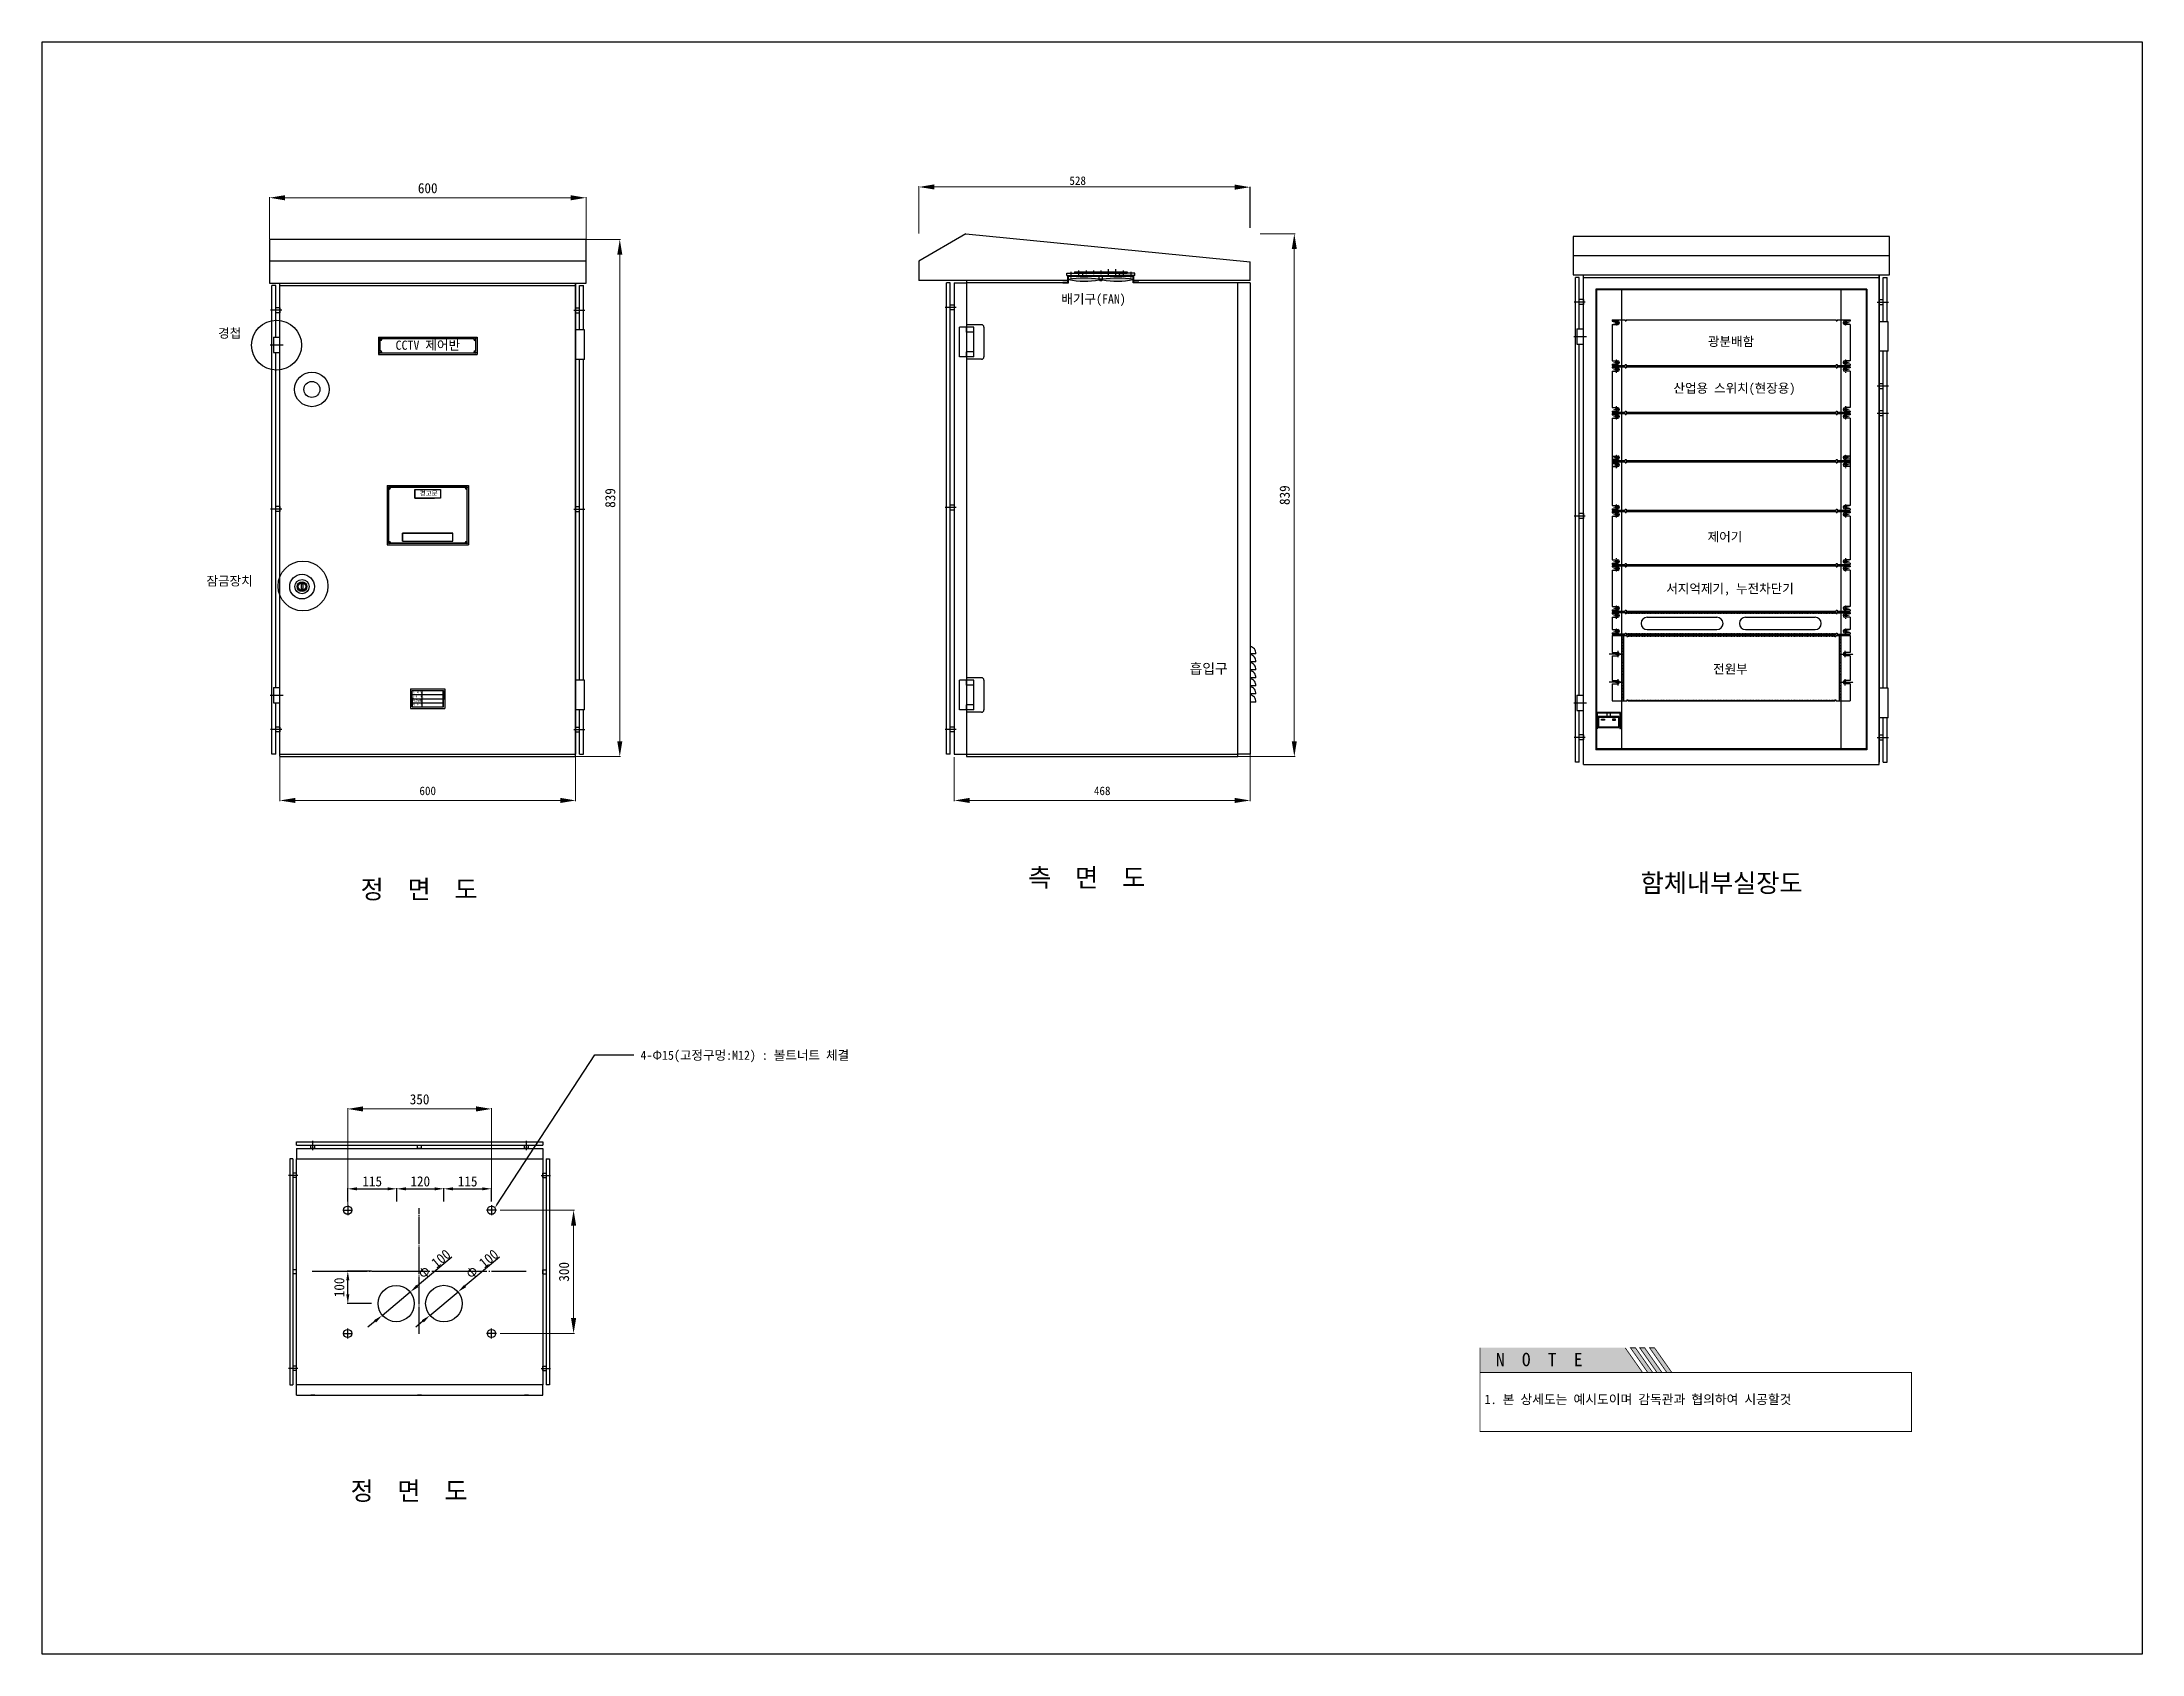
# Model space of a CAD drawing. Header units: millimetres. Extents: x 796 to 46421, y -765 to 34265.
import ezdxf
from ezdxf.enums import TextEntityAlignment as Align

# ---------------------------------------------------------------- set-up
doc = ezdxf.new("R2010")
doc.units = ezdxf.units.MM
for name, pattern in [('CENTER', [65, 60, -2, 1, -2]), ('CENTER2', [1.125, 0.75, -0.125, 0.125, -0.125]), ('DASHED', [0.75, 0.5, -0.25]), ('DASHED2', [0.375, 0.25, -0.125]), ('HIDDEN2', [4.7625, 3.175, -1.5875])]:
    doc.linetypes.add(name, pattern=pattern)
for name, color, linetype in [('0-FORM', 7, 'Continuous'), ('3', 7, 'Continuous'), ('_치수선', 4, 'Continuous'), ('_팬', 4, 'Continuous'), ('CEN', 1, 'CENTER'), ('DIM', 1, 'Continuous'), ('LINE', 1, 'Continuous'), ('ZM_3', 7, 'Continuous'), ('재료표번호', 7, 'DASHED2')]:
    doc.layers.add(name, color=color, linetype=linetype)
doc.styles.add('HY헤드라인M', font='')
doc.styles.add('굴림', font='')
doc.styles.get('HY헤드라인M').set_extended_font_data('GulimChe')
doc.styles.get('굴림').set_extended_font_data('GulimChe')

msp = doc.modelspace()

# ---------------------------------------------------------------- texts
at = {"color": 7, "style": 'HY헤드라인M'}
msp.add_text('흡입구', height=220.4, dxfattribs=at).set_placement((25728, 20539))
at = {"color": 7, "linetype": 'Continuous', "ltscale": 10, "style": 'HY헤드라인M'}
msp.add_text('4-Φ15(고정구멍:M12) : 볼트너트 체결', height=200.2, dxfattribs=at).set_placement((13800, 12147))
at = {"style": 'HY헤드라인M'}
msp.add_text('1. 본 상세도는 예시도이며 감독관과 협의하여 시공할것', height=203.44, dxfattribs=at).set_placement((32136, 4667))
at = {"color": 7, "linetype": 'Continuous', "ltscale": 10, "insert": (10043, 9505), "char_height": 220.4, "attachment_point": 5, "style": '굴림'}
msp.add_mtext('\\A1;115', dxfattribs=at)
at = {"layer": '0-FORM', "color": 7, "true_color": 0xffffff, "style": 'HY헤드라인M'}
msp.add_text('N  O  T  E', height=290.8, dxfattribs=at).set_placement((32385, 5489))
at = {"layer": '_치수선', "color": 7, "style": '굴림'}
msp.add_text('528', height=185.9, dxfattribs=at).set_placement((23117, 31159))
at = {"layer": '_치수선', "color": 7, "lineweight": 0, "attachment_point": 5, "style": '굴림'}
for s, insert, char_height in [('\\A1;600', (9176, 31087), 220.4), ('\\A1;600', (9176, 17991), 185.9), ('\\A1;468', (23830, 17991), 185.9), ('\\A1;350', (8999, 11288), 220.4)]:
    msp.add_mtext(s, dxfattribs=dict(at, insert=insert, char_height=char_height))
at = {"layer": '_치수선', "color": 7, "lineweight": 0, "char_height": 220.4, "attachment_point": 5, "rotation": 90, "style": '굴림'}
for s, insert in [('\\A1;839', (13142, 24356)), ('\\A1;839', (27796, 24417)), ('\\A1;100', (7255, 7202)), ('\\A1;300', (12138, 7540))]:
    msp.add_mtext(s, dxfattribs=dict(at, insert=insert))
at = {"layer": '_치수선', "color": 7, "char_height": 220.4, "attachment_point": 5, "style": '굴림'}
for s, insert in [('\\A1;115', (7970, 9505)), ('\\A1;120', (9014, 9505))]:
    msp.add_mtext(s, dxfattribs=dict(at, insert=insert))
at = {"layer": '_치수선', "color": 7, "char_height": 220.4, "attachment_point": 5, "rotation": 39.8662, "style": '굴림'}
for insert in [(9322, 7708), (10359, 7708)]:
    msp.add_mtext('\\A1;Φ 100', dxfattribs=dict(at, insert=insert))
at = {"layer": 'ZM_3', "style": 'HY헤드라인M'}
for s, height, p in [('배기구(FAN)', 200.2, (22942, 28581)), ('경첩', 200.2, (4621, 27837)), ('광분배함', 200.2, (36990, 27658)), ('산업용 스위치(현장용)', 200.2, (36240, 26643)), ('경고문', 100.1, (9003, 24406)), ('제어기', 200.2, (36984, 23413)), ('잠금장치', 200.2, (4368, 22453)), ('서지억제기, 누전차단기', 200.2, (36085, 22287)), ('전원부', 200.2, (37102, 20540)), ('장 비 명', 40, (8853, 20114)), ('제 조 사', 40, (8851, 19847)), ('제조년월', 40, (8851, 19936)), ('SER -NO.', 40, (8853, 20023)), ('정  면  도', 400.4, (7718, 15651)), ('측  면  도', 400.4, (22222, 15907)), ('함체내부실장도', 400.4, (35528, 15790)), ('정  면  도', 400.4, (7499, 2580))]:
    msp.add_text(s, height=height, dxfattribs=at).set_placement(p)
msp.add_text('CCTV 제어반', height=200.2, dxfattribs=at).set_placement((9178, 27576), align=Align.CENTER)

# ---------------------------------------------------------------- hatches: boundary and pattern name
h = msp.add_hatch(color=7)
h.paths.add_polyline_path([(23766, 29095), (23766, 29108, 0.091133), (23099, 29101, 0.091133)])
h.paths.add_polyline_path([(24503, 29101, 0.091133), (23835, 29108), (23835, 29095, 0.091133)])
msp.add_hatch(color=7).paths.add_polyline_path([(23835, 29108, 0.086805), (23766, 29108), (23766, 29095, 0.45154), (23835, 29095)])
at = {"layer": '0-FORM'}
h = msp.add_hatch(color=52, dxfattribs=at)
h.paths.add_polyline_path([(32039, 5889), (32039, 5354), (35569, 5354), (35193, 5889)])
h.paths.add_polyline_path([(35674, 5354), (35781, 5354), (35405, 5889), (35298, 5889)])
h.paths.add_polyline_path([(35617, 5889), (35510, 5889), (35886, 5354), (35993, 5354)])
h.paths.add_polyline_path([(36097, 5354), (36204, 5354), (35829, 5889), (35722, 5889)])
h.paths.add_polyline_path([(32308, 6772), (33917, 6757), (33921, 7210), (32313, 7225)], flags=9)

# ---------------------------------------------------------------- linework, layer by layer
at = {"color": 7}
for p, q in [((27044, 30225), (27044, 31119)), ((20870, 30095), (19849, 29500)), ((20870, 30095), (27044, 29490)), ((27166, 20972), (27044, 20972)), ((27166, 20797), (27044, 20797)), ((27166, 20622), (27044, 20622)), ((27166, 20447), (27044, 20447)), ((27166, 20272), (27044, 20272)), ((27166, 20097), (27044, 20097)), ((27166, 19922), (27044, 19922)), ((35093, 19693), (34568, 19693)), ((34568, 19693), (34568, 19340)), ((34584, 19677), (34584, 19340)), ((35077, 19677), (34584, 19677)), ((34793, 19677), (34793, 19608)), ((34868, 19677), (34868, 19608)), ((35077, 19677), (35077, 19340)), ((35093, 19693), (35093, 19340)), ((34584, 19340), (34568, 19340)), ((34868, 19608), (34793, 19608)), ((35093, 19340), (35077, 19340))]:
    msp.add_line(p, q, dxfattribs=at)
at = {"color": 7, "linetype": 'Continuous', "ltscale": 10}
for p, q in [((23062, 29241), (23400, 29241)), ((23062, 29188), (23062, 29241)), ((23231, 29273), (24371, 29273)), ((23231, 29273), (23231, 29241)), ((23231, 29241), (23400, 29241)), ((23231, 29241), (24371, 29241)), ((23400, 29241), (23400, 29188)), ((24540, 29241), (24202, 29241)), ((24371, 29241), (24202, 29241)), ((24202, 29241), (24202, 29188)), ((24371, 29273), (24371, 29241)), ((24540, 29188), (24540, 29241)), ((22977, 29030), (22977, 29046)), ((22977, 29046), (23083, 29046)), ((22977, 29030), (23099, 29030)), ((23062, 29188), (23400, 29188)), ((23062, 29188), (23400, 29188)), ((23083, 29188), (24519, 29188)), ((23083, 29046), (23083, 29188)), ((23099, 29173), (24503, 29173)), ((23099, 29030), (23099, 29173)), ((24540, 29188), (24202, 29188)), ((24540, 29188), (24202, 29188)), ((24503, 29030), (24503, 29173)), ((24624, 29030), (24503, 29030)), ((24519, 29046), (24519, 29188)), ((24624, 29046), (24519, 29046)), ((24624, 29030), (24624, 29046)), ((34911, 28228), (34911, 28201)), ((34911, 28128), (34911, 27338)), ((34911, 27265), (34911, 27238)), ((34911, 27208), (34911, 27181)), ((34911, 27109), (34911, 26319)), ((34911, 26246), (34911, 26219)), ((34911, 26189), (34911, 26162)), ((34911, 26089), (34911, 24191)), ((34911, 25196), (34911, 25169)), ((34911, 25139), (34911, 25112)), ((34911, 24119), (34911, 24092)), ((34911, 24062), (34911, 24035)), ((34911, 23962), (34911, 23014)), ((34911, 22941), (34911, 22914)), ((34911, 22884), (34911, 22857)), ((34911, 22784), (34911, 21995)), ((34911, 21922), (34911, 21895)), ((34911, 21865), (34911, 21838)), ((34911, 21865), (34911, 21838)), ((34911, 21765), (34911, 21498)), ((34911, 21765), (34911, 21498)), ((35216, 21858), (36362, 21858)), ((36362, 21858), (36716, 21858)), ((36716, 21858), (37251, 21858)), ((37251, 21858), (39779, 21858)), ((34911, 21425), (34911, 21398)), ((34911, 21425), (34911, 21398)), ((34911, 21368), (34911, 21001)), ((34911, 20928), (34911, 20389)), ((34911, 20316), (34911, 19949)), ((34606, 19608), (34606, 19372)), ((35055, 19608), (34606, 19608)), ((34606, 19372), (35055, 19372)), ((34616, 19586), (34616, 19383)), ((35045, 19586), (34616, 19586)), ((34616, 19383), (35045, 19383)), ((35045, 19586), (35045, 19383)), ((35055, 19608), (35055, 19372))]:
    msp.add_line(p, q, dxfattribs=at)
at = {"color": 7, "linetype": 'CENTER2', "ltscale": 5}
for p, q in [((23146, 29269), (23146, 29152)), ((23315, 29269), (23315, 29152)), ((24287, 29269), (24287, 29152)), ((24455, 29269), (24455, 29152))]:
    msp.add_line(p, q, dxfattribs=at)
at = {"color": 7, "linetype": 'CENTER2', "ltscale": 100}
for p, q in [((23146, 29235), (23146, 29127)), ((24455, 29235), (24455, 29127))]:
    msp.add_line(p, q, dxfattribs=at)
at = {"color": 7, "linetype": 'CENTER2', "ltscale": 10}
for p, q in [((23315, 29302), (23315, 29216)), ((23484, 29302), (23484, 29216)), ((23642, 29302), (23642, 29216)), ((23801, 29302), (23801, 29216)), ((23959, 29325), (23959, 29193)), ((24118, 29325), (24118, 29193)), ((24287, 29302), (24287, 29216)), ((35032, 21033), (35032, 20896)), ((39963, 21033), (39963, 20896)), ((35100, 20964), (34846, 20964)), ((39895, 20964), (40149, 20964)), ((35100, 20352), (34846, 20352)), ((35032, 20421), (35032, 20284)), ((39895, 20352), (40149, 20352)), ((39963, 20421), (39963, 20284))]:
    msp.add_line(p, q, dxfattribs=at)
at = {"color": 7, "linetype": 'DASHED2', "ltscale": 10}
for p, q in [((23252, 29188), (23252, 29173)), ((24350, 29188), (24350, 29173))]:
    msp.add_line(p, q, dxfattribs=at)
at = {"color": 7, "ltscale": 20}
for p, q in [((8105, 27852), (8105, 27477)), ((8105, 27852), (10247, 27852)), ((10247, 27852), (10247, 27477)), ((8105, 27477), (10247, 27477)), ((8148, 27787), (8138, 27787)), ((8138, 27787), (8138, 27543)), ((8138, 27787), (8138, 27543)), ((8148, 27786), (8138, 27786)), ((8148, 27784), (8138, 27784)), ((8148, 27783), (8138, 27783)), ((8148, 27781), (8138, 27781)), ((8148, 27780), (8138, 27780)), ((8148, 27779), (8138, 27779)), ((8148, 27551), (8138, 27551)), ((8148, 27549), (8138, 27549)), ((8148, 27548), (8138, 27548)), ((8148, 27548), (8138, 27548)), ((8148, 27547), (8138, 27547)), ((8148, 27545), (8138, 27545)), ((8148, 27544), (8138, 27544)), ((8148, 27543), (8138, 27543)), ((8171, 27809), (8171, 27820)), ((8171, 27820), (10182, 27820)), ((10182, 27820), (8171, 27820)), ((8171, 27520), (8171, 27509)), ((8171, 27509), (10182, 27509)), ((8171, 27509), (10182, 27509)), ((8172, 27809), (8172, 27820)), ((8172, 27520), (8172, 27509)), ((8173, 27809), (8173, 27820)), ((8173, 27520), (8173, 27509)), ((8175, 27809), (8175, 27820)), ((8175, 27520), (8175, 27509)), ((8176, 27809), (8176, 27820)), ((8176, 27520), (8176, 27509)), ((8176, 27520), (8176, 27509)), ((8177, 27809), (8177, 27820)), ((8177, 27520), (8177, 27509)), ((8179, 27809), (8179, 27820)), ((8179, 27520), (8179, 27509)), ((10174, 27809), (10174, 27820)), ((10174, 27520), (10174, 27509)), ((10175, 27809), (10175, 27820)), ((10175, 27520), (10175, 27509)), ((10177, 27809), (10177, 27820)), ((10177, 27809), (10177, 27820)), ((10177, 27520), (10177, 27509)), ((10177, 27520), (10177, 27509)), ((10177, 27520), (10177, 27509)), ((10178, 27809), (10178, 27820)), ((10178, 27520), (10178, 27509)), ((10179, 27809), (10179, 27820)), ((10179, 27520), (10179, 27509)), ((10181, 27809), (10181, 27820)), ((10181, 27520), (10181, 27509)), ((10182, 27809), (10182, 27820)), ((10182, 27520), (10182, 27509)), ((10205, 27787), (10215, 27787)), ((10205, 27786), (10215, 27786)), ((10205, 27784), (10215, 27784)), ((10205, 27783), (10215, 27783)), ((10205, 27781), (10215, 27781)), ((10205, 27781), (10215, 27781)), ((10205, 27780), (10215, 27780)), ((10205, 27779), (10215, 27779)), ((10205, 27551), (10215, 27551)), ((10205, 27549), (10215, 27549)), ((10205, 27548), (10215, 27548)), ((10205, 27548), (10215, 27548)), ((10205, 27548), (10215, 27548)), ((10205, 27547), (10215, 27547)), ((10205, 27545), (10215, 27545)), ((10205, 27544), (10215, 27544)), ((10205, 27543), (10215, 27543)), ((10215, 27787), (10215, 27543)), ((10215, 27787), (10215, 27543)), ((8293, 24624), (8293, 23339)), ((8293, 24624), (10060, 24624)), ((8336, 24559), (8325, 24559)), ((8325, 24559), (8325, 23404)), ((8325, 24559), (8325, 23404)), ((8336, 24558), (8325, 24558)), ((8336, 24556), (8325, 24556)), ((8336, 24555), (8325, 24555)), ((8336, 24554), (8325, 24554)), ((8336, 24552), (8325, 24552)), ((8336, 24551), (8325, 24551)), ((8358, 24581), (8358, 24592)), ((8358, 24592), (9995, 24592)), ((9995, 24592), (8358, 24592)), ((8359, 24581), (8359, 24592)), ((8361, 24581), (8361, 24592)), ((8362, 24581), (8362, 24592)), ((8364, 24581), (8364, 24592)), ((8365, 24581), (8365, 24592)), ((8366, 24581), (8366, 24592)), ((8896, 24543), (8896, 24353)), ((8896, 24543), (9457, 24543)), ((8896, 24543), (9457, 24543)), ((8896, 24353), (8896, 24543)), ((8896, 24353), (9320, 24353)), ((9457, 24353), (8896, 24353)), ((9457, 24543), (9457, 24353)), ((9457, 24543), (9457, 24353)), ((9987, 24581), (9987, 24592)), ((9988, 24581), (9988, 24592)), ((9989, 24581), (9989, 24592)), ((9991, 24581), (9991, 24592)), ((9992, 24581), (9992, 24592)), ((9993, 24581), (9993, 24592)), ((9995, 24581), (9995, 24592)), ((10017, 24559), (10028, 24559)), ((10017, 24558), (10028, 24558)), ((10017, 24556), (10028, 24556)), ((10017, 24555), (10028, 24555)), ((10017, 24554), (10028, 24554)), ((10017, 24552), (10028, 24552)), ((10017, 24551), (10028, 24551)), ((10028, 24559), (10028, 23404)), ((10028, 24559), (10028, 23404)), ((10060, 24624), (10060, 23339)), ((8293, 23339), (10060, 23339)), ((8336, 23412), (8325, 23412)), ((8336, 23411), (8325, 23411)), ((8336, 23410), (8325, 23410)), ((8336, 23410), (8325, 23410)), ((8336, 23408), (8325, 23408)), ((8336, 23407), (8325, 23407)), ((8336, 23406), (8325, 23406)), ((8336, 23404), (8325, 23404)), ((8358, 23382), (8358, 23371)), ((8358, 23371), (9995, 23371)), ((9995, 23371), (8358, 23371)), ((8359, 23382), (8359, 23371)), ((8361, 23382), (8361, 23371)), ((8362, 23382), (8362, 23371)), ((8364, 23382), (8364, 23371)), ((8364, 23382), (8364, 23371)), ((8365, 23382), (8365, 23371)), ((8366, 23382), (8366, 23371)), ((8631, 23420), (8631, 23593)), ((8631, 23593), (9722, 23593)), ((9722, 23593), (8631, 23593)), ((8631, 23593), (8631, 23420)), ((8631, 23420), (9722, 23420)), ((9722, 23420), (9722, 23593)), ((9987, 23382), (9987, 23371)), ((9988, 23382), (9988, 23371)), ((9989, 23382), (9989, 23371)), ((9989, 23382), (9989, 23371)), ((9991, 23382), (9991, 23371)), ((9992, 23382), (9992, 23371)), ((9993, 23382), (9993, 23371)), ((9995, 23382), (9995, 23371)), ((10017, 23412), (10028, 23412)), ((10017, 23411), (10028, 23411)), ((10017, 23410), (10028, 23410)), ((10017, 23410), (10028, 23410)), ((10017, 23408), (10028, 23408)), ((10017, 23407), (10028, 23407)), ((10017, 23406), (10028, 23406)), ((10017, 23404), (10028, 23404)), ((8802, 20208), (8802, 19780)), ((8802, 20208), (9551, 20208)), ((8836, 20011), (8836, 20174)), ((8836, 20174), (9517, 20174)), ((8836, 20011), (8836, 20174)), ((8836, 20174), (9517, 20174)), ((8839, 20011), (8839, 20171)), ((8839, 20171), (9514, 20171)), ((8839, 20082), (9514, 20082)), ((9055, 19817), (9055, 20171)), ((9514, 20011), (9514, 20171)), ((9517, 20011), (9517, 20174)), ((9517, 20174), (9517, 20011)), ((9551, 20208), (9551, 19780)), ((8802, 19780), (9551, 19780)), ((8836, 19814), (8836, 19977)), ((8836, 19977), (8836, 19814)), ((8836, 19814), (9517, 19814)), ((8836, 19814), (9517, 19814)), ((8839, 19817), (8839, 19977)), ((8839, 19906), (9514, 19906)), ((8839, 19817), (9514, 19817)), ((8856, 19994), (9497, 19994)), ((9514, 19817), (9514, 19977)), ((9517, 19814), (9517, 19977)), ((9517, 19814), (9517, 19977))]:
    msp.add_line(p, q, dxfattribs=at)
at = {"color": 7, "linetype": 'ByBlock', "ltscale": 10}
for p, q in [((34911, 28228), (35195, 28228)), ((34911, 28201), (35032, 28201)), ((34911, 28128), (35032, 28128)), ((39800, 28228), (40084, 28228)), ((40084, 28201), (39963, 28201)), ((40084, 28128), (39963, 28128)), ((40084, 28228), (40084, 28201)), ((40084, 28128), (40084, 27338)), ((34911, 27338), (35032, 27338)), ((34911, 27265), (35032, 27265)), ((34911, 27238), (35195, 27238)), ((34911, 27208), (35195, 27208)), ((34911, 27181), (35032, 27181)), ((34911, 27109), (35032, 27109)), ((35216, 27238), (39779, 27238)), ((39800, 27238), (40084, 27238)), ((39800, 27208), (40084, 27208)), ((40084, 27338), (39963, 27338)), ((40084, 27265), (39963, 27265)), ((40084, 27181), (39963, 27181)), ((40084, 27109), (39963, 27109)), ((40084, 27265), (40084, 27238)), ((40084, 27208), (40084, 27181)), ((40084, 27109), (40084, 26319)), ((34911, 26319), (35032, 26319)), ((34911, 26246), (35032, 26246)), ((34911, 26219), (35195, 26219)), ((34911, 26189), (35195, 26189)), ((34911, 26162), (35032, 26162)), ((34911, 26089), (35032, 26089)), ((35216, 26219), (39779, 26219)), ((39800, 26219), (40084, 26219)), ((39800, 26189), (40084, 26189)), ((40084, 26319), (39963, 26319)), ((40084, 26246), (39963, 26246)), ((40084, 26162), (39963, 26162)), ((40084, 26089), (39963, 26089)), ((40084, 26246), (40084, 26219)), ((40084, 26189), (40084, 26162)), ((40084, 26089), (40084, 24191)), ((34911, 25268), (35032, 25268)), ((34911, 25196), (35032, 25196)), ((34911, 25169), (35195, 25169)), ((34911, 25139), (35195, 25139)), ((34911, 25112), (35032, 25112)), ((35216, 25169), (39779, 25169)), ((39800, 25169), (40084, 25169)), ((39800, 25139), (40084, 25139)), ((40084, 25268), (39963, 25268)), ((40084, 25196), (39963, 25196)), ((40084, 25112), (39963, 25112)), ((40084, 25196), (40084, 25169)), ((40084, 25139), (40084, 25112)), ((34911, 25039), (35032, 25039)), ((40084, 25039), (39963, 25039)), ((34911, 24191), (35032, 24191)), ((40084, 24191), (39963, 24191)), ((34911, 24119), (35032, 24119)), ((34911, 24092), (35195, 24092)), ((34911, 24062), (35195, 24062)), ((34911, 24035), (35032, 24035)), ((34911, 23962), (35032, 23962)), ((35216, 24092), (39779, 24092)), ((39800, 24092), (40084, 24092)), ((39800, 24062), (40084, 24062)), ((40084, 24119), (39963, 24119)), ((40084, 24035), (39963, 24035)), ((40084, 23962), (39963, 23962)), ((40084, 24119), (40084, 24092)), ((40084, 24062), (40084, 24035)), ((40084, 23962), (40084, 23014)), ((34911, 23014), (35032, 23014)), ((34911, 22941), (35032, 22941)), ((34911, 22914), (35195, 22914)), ((34911, 22884), (35195, 22884)), ((35216, 22884), (34911, 22884)), ((34911, 22857), (35032, 22857)), ((35216, 22914), (39779, 22914)), ((35216, 22884), (37251, 22884)), ((39779, 22884), (40084, 22884)), ((39800, 22914), (40084, 22914)), ((39800, 22884), (40084, 22884)), ((40084, 23014), (39963, 23014)), ((40084, 22941), (39963, 22941)), ((40084, 22857), (39963, 22857)), ((40084, 22941), (40084, 22914)), ((40084, 22884), (40084, 22857)), ((34911, 22784), (35032, 22784)), ((40084, 22784), (39963, 22784)), ((40084, 22784), (40084, 21995)), ((34911, 21995), (35032, 21995)), ((34911, 21922), (35032, 21922)), ((40084, 21995), (39963, 21995)), ((40084, 21922), (39963, 21922)), ((40084, 21922), (40084, 21895)), ((34911, 21895), (35195, 21895)), ((34911, 21865), (35195, 21865)), ((35195, 21865), (34911, 21865)), ((35216, 21858), (34911, 21858)), ((34911, 21838), (35032, 21838)), ((34911, 21838), (35032, 21838)), ((34911, 21765), (35032, 21765)), ((34911, 21765), (35032, 21765)), ((34911, 21498), (35032, 21498)), ((34911, 21498), (35032, 21498)), ((35216, 21895), (39779, 21895)), ((39779, 21858), (40084, 21858)), ((39800, 21895), (40084, 21895)), ((39800, 21865), (40084, 21865)), ((39800, 21865), (40084, 21865)), ((40084, 21838), (39963, 21838)), ((40084, 21838), (39963, 21838)), ((40084, 21765), (39963, 21765)), ((40084, 21765), (39963, 21765)), ((40084, 21498), (39963, 21498)), ((40084, 21498), (39963, 21498)), ((40084, 21865), (40084, 21838)), ((40084, 21865), (40084, 21838)), ((40084, 21765), (40084, 21498)), ((40084, 21765), (40084, 21498)), ((34911, 21425), (35032, 21425)), ((34911, 21425), (35032, 21425)), ((34911, 21398), (35195, 21398)), ((35195, 21398), (34911, 21398)), ((34911, 21001), (35032, 21001)), ((35154, 21368), (35154, 19949)), ((35216, 21398), (39779, 21398)), ((39800, 21398), (40084, 21398)), ((39800, 21398), (40084, 21398)), ((39841, 21368), (39841, 19949)), ((40084, 21425), (39963, 21425)), ((40084, 21425), (39963, 21425)), ((40084, 21001), (39963, 21001)), ((40084, 21425), (40084, 21398)), ((40084, 21425), (40084, 21398)), ((40084, 21368), (40084, 21001)), ((34911, 20928), (35032, 20928)), ((40084, 20928), (39963, 20928)), ((40084, 20928), (40084, 20389)), ((34911, 20389), (35032, 20389)), ((34911, 20316), (35032, 20316)), ((40084, 20389), (39963, 20389)), ((40084, 20316), (39963, 20316)), ((40084, 20316), (40084, 19949))]:
    msp.add_line(p, q, dxfattribs=at)
at = {"color": 7, "linetype": 'CENTER2', "ltscale": 0.1}
for p, q in [((34939, 28164), (35076, 28164)), ((35007, 28096), (35007, 28233)), ((40056, 28164), (39919, 28164)), ((39988, 28096), (39988, 28233)), ((34939, 27302), (35076, 27302)), ((34939, 27145), (35076, 27145)), ((35007, 27233), (35007, 27370)), ((35007, 27077), (35007, 27213)), ((40056, 27302), (39919, 27302)), ((40056, 27145), (39919, 27145)), ((39988, 27233), (39988, 27370)), ((39988, 27077), (39988, 27213)), ((34939, 26282), (35076, 26282)), ((34939, 26126), (35076, 26126)), ((35007, 26214), (35007, 26351)), ((35007, 26057), (35007, 26194)), ((40056, 26282), (39919, 26282)), ((40056, 26126), (39919, 26126)), ((39988, 26214), (39988, 26351)), ((39988, 26057), (39988, 26194)), ((34939, 25232), (35076, 25232)), ((35007, 25164), (35007, 25300)), ((35007, 25007), (35007, 25144)), ((40056, 25232), (39919, 25232)), ((39988, 25164), (39988, 25300)), ((39988, 25007), (39988, 25144)), ((34939, 25075), (35076, 25075)), ((40056, 25075), (39919, 25075)), ((35007, 24087), (35007, 24223)), ((39988, 24087), (39988, 24223)), ((34939, 24155), (35076, 24155)), ((34939, 23998), (35076, 23998)), ((35007, 23930), (35007, 24067)), ((40056, 24155), (39919, 24155)), ((40056, 23998), (39919, 23998)), ((39988, 23930), (39988, 24067)), ((34939, 22977), (35076, 22977)), ((34939, 22820), (35076, 22820)), ((35007, 22909), (35007, 23046)), ((35007, 22752), (35007, 22889)), ((40056, 22977), (39919, 22977)), ((40056, 22820), (39919, 22820)), ((39988, 22909), (39988, 23046)), ((39988, 22752), (39988, 22889)), ((34939, 21958), (35076, 21958)), ((35007, 21890), (35007, 22027)), ((40056, 21958), (39919, 21958)), ((39988, 21890), (39988, 22027)), ((34939, 21802), (35076, 21802)), ((34939, 21461), (35076, 21461)), ((35007, 21733), (35007, 21870)), ((35007, 21393), (35007, 21530)), ((40056, 21802), (39919, 21802)), ((40056, 21461), (39919, 21461)), ((39988, 21733), (39988, 21870)), ((39988, 21393), (39988, 21530)), ((34963, 20964), (35100, 20964)), ((39895, 20964), (40031, 20964)), ((34963, 20352), (35100, 20352)), ((39895, 20352), (40031, 20352))]:
    msp.add_line(p, q, dxfattribs=at)
at = {"color": 7, "ltscale": 10}
for p, q in [((35195, 28228), (35195, 28206)), ((35195, 28206), (35216, 28206)), ((35216, 28228), (35216, 28206)), ((35216, 28228), (39779, 28228)), ((39779, 28228), (39779, 28206)), ((39779, 28206), (39800, 28206)), ((39800, 28228), (39800, 28206)), ((35195, 27260), (35195, 27238)), ((35195, 27260), (35216, 27260)), ((35195, 27208), (35195, 27187)), ((35195, 27187), (35216, 27187)), ((35216, 27260), (35216, 27238)), ((35216, 27238), (39779, 27238)), ((35216, 27238), (39779, 27238)), ((35216, 27208), (35216, 27187)), ((35216, 27208), (39779, 27208)), ((39779, 27260), (39779, 27238)), ((39779, 27260), (39800, 27260)), ((39779, 27208), (39779, 27187)), ((39779, 27187), (39800, 27187)), ((39800, 27260), (39800, 27238)), ((39800, 27208), (39800, 27187)), ((35195, 26241), (35195, 26219)), ((35195, 26241), (35216, 26241)), ((35195, 26189), (35195, 26167)), ((35195, 26167), (35216, 26167)), ((35216, 26241), (35216, 26219)), ((35216, 26219), (39779, 26219)), ((35216, 26219), (39779, 26219)), ((35216, 26189), (35216, 26167)), ((35216, 26189), (39779, 26189)), ((39779, 26241), (39779, 26219)), ((39779, 26241), (39800, 26241)), ((39779, 26189), (39779, 26167)), ((39779, 26167), (39800, 26167)), ((39800, 26241), (39800, 26219)), ((39800, 26189), (39800, 26167)), ((35195, 25190), (35195, 25169)), ((35195, 25190), (35216, 25190)), ((35195, 25139), (35195, 25117)), ((35195, 25117), (35216, 25117)), ((35216, 25190), (35216, 25169)), ((35216, 25169), (39779, 25169)), ((35216, 25169), (39779, 25169)), ((35216, 25139), (35216, 25117)), ((35216, 25139), (39779, 25139)), ((39779, 25190), (39779, 25169)), ((39779, 25190), (39800, 25190)), ((39779, 25139), (39779, 25117)), ((39779, 25117), (39800, 25117)), ((39800, 25190), (39800, 25169)), ((39800, 25139), (39800, 25117)), ((35195, 24113), (35195, 24092)), ((35195, 24113), (35216, 24113)), ((35195, 24062), (35195, 24040)), ((35195, 24040), (35216, 24040)), ((35216, 24113), (35216, 24092)), ((35216, 24092), (39779, 24092)), ((35216, 24092), (39779, 24092)), ((35216, 24062), (35216, 24040)), ((35216, 24062), (39779, 24062)), ((39779, 24113), (39779, 24092)), ((39779, 24113), (39800, 24113)), ((39779, 24062), (39779, 24040)), ((39779, 24040), (39800, 24040)), ((39800, 24113), (39800, 24092)), ((39800, 24062), (39800, 24040)), ((35195, 22935), (35195, 22914)), ((35195, 22935), (35216, 22935)), ((35195, 22884), (35195, 22862)), ((35195, 22862), (35216, 22862)), ((35216, 22935), (35216, 22914)), ((35216, 22914), (39779, 22914)), ((35216, 22914), (39779, 22914)), ((35216, 22884), (35216, 22862)), ((35216, 22884), (39779, 22884)), ((37251, 22884), (39779, 22884)), ((39779, 22935), (39779, 22914)), ((39779, 22935), (39800, 22935)), ((39779, 22884), (39779, 22862)), ((39779, 22862), (39800, 22862)), ((39800, 22935), (39800, 22914)), ((39800, 22884), (39800, 22862)), ((35195, 21917), (35195, 21895)), ((35195, 21917), (35216, 21917)), ((35216, 21917), (35216, 21895)), ((39779, 21917), (39779, 21895)), ((39779, 21917), (39800, 21917)), ((39800, 21917), (39800, 21895)), ((35195, 21865), (35195, 21844)), ((35195, 21865), (35195, 21844)), ((35195, 21844), (35216, 21844)), ((35195, 21844), (35216, 21844)), ((35216, 21895), (39779, 21895)), ((35216, 21895), (39779, 21895)), ((35216, 21865), (35216, 21844)), ((35216, 21865), (39779, 21865)), ((35216, 21865), (39779, 21865)), ((35216, 21865), (35216, 21844)), ((35673, 21765), (37185, 21765)), ((35673, 21498), (37185, 21498)), ((37808, 21765), (39320, 21765)), ((37808, 21498), (39320, 21498)), ((39779, 21865), (39779, 21844)), ((39779, 21865), (39779, 21844)), ((39779, 21844), (39800, 21844)), ((39779, 21844), (39800, 21844)), ((39800, 21865), (39800, 21844)), ((39800, 21865), (39800, 21844)), ((34911, 21368), (35227, 21368)), ((35195, 21419), (35195, 21398)), ((35195, 21419), (35216, 21419)), ((35195, 21419), (35216, 21419)), ((35195, 21419), (35195, 21398)), ((35216, 21419), (35216, 21398)), ((35216, 21419), (35216, 21398)), ((35216, 21398), (39779, 21398)), ((35216, 21398), (39779, 21398)), ((35216, 21398), (39779, 21398)), ((35216, 21398), (39779, 21398)), ((35227, 21368), (35227, 21346)), ((35227, 21346), (35248, 21346)), ((35248, 21368), (35248, 21346)), ((35248, 21368), (39747, 21368)), ((39747, 21368), (39747, 21346)), ((39747, 21346), (39768, 21346)), ((39768, 21368), (39768, 21346)), ((39768, 21368), (40084, 21368)), ((39779, 21419), (39779, 21398)), ((39779, 21419), (39800, 21419)), ((39779, 21419), (39800, 21419)), ((39779, 21419), (39779, 21398)), ((39800, 21419), (39800, 21398)), ((39800, 21419), (39800, 21398)), ((34911, 19949), (35227, 19949)), ((34911, 19949), (35227, 19949)), ((35227, 19970), (35227, 19949)), ((35227, 19970), (35248, 19970)), ((35248, 19970), (35248, 19949)), ((35248, 19949), (39747, 19949)), ((35248, 19949), (39747, 19949)), ((39747, 19970), (39747, 19949)), ((39747, 19970), (39768, 19970)), ((39768, 19970), (39768, 19949)), ((39768, 19949), (40084, 19949)), ((39768, 19949), (40084, 19949))]:
    msp.add_line(p, q, dxfattribs=at)
at = {"color": 7, "linetype": 'DASHED', "ltscale": 0.2}
for p, q in [((35216, 21852), (39779, 21852)), ((35141, 21368), (35141, 19949)), ((35216, 21411), (39779, 21411)), ((39854, 21368), (39854, 19949))]:
    msp.add_line(p, q, dxfattribs=at)
at = {"color": 7, "linetype": 'HIDDEN2', "ltscale": 0.03}
for p, q in [((35248, 21355), (39747, 21355)), ((35248, 19961), (39747, 19961))]:
    msp.add_line(p, q, dxfattribs=at)
at = {"color": 7, "linetype": 'Continuous'}
for points in [[(34676, 19548), (34743, 19548), (34743, 19527), (34676, 19527)], [(34985, 19548), (34918, 19548), (34918, 19527), (34985, 19527)]]:
    msp.add_lwpolyline(points, close=True, dxfattribs=at)
at = {"color": 7, "ltscale": 20}
for centre in [(8143, 27815), (10210, 27815), (8143, 27515), (10210, 27515), (8330, 24587), (10023, 24587), (8330, 23377), (10023, 23377), (8839, 19994), (9514, 19994)]:
    msp.add_circle(centre, 17.1, dxfattribs=at)
at = {"color": 7, "linetype": 'ByBlock', "ltscale": 10}
for centre, radius in [((35007, 28164), 21.4), ((35007, 28164), 16.1), ((39988, 28164), 21.4), ((39988, 28164), 16.1), ((35007, 27302), 21.4), ((35007, 27145), 21.4), ((35007, 27302), 16.1), ((35007, 27145), 16.1), ((39988, 27302), 21.4), ((39988, 27145), 21.4), ((39988, 27302), 16.1), ((39988, 27145), 16.1), ((35007, 26282), 21.4), ((35007, 26126), 21.4), ((35007, 26282), 16.1), ((35007, 26126), 16.1), ((39988, 26282), 21.4), ((39988, 26126), 21.4), ((39988, 26282), 16.1), ((39988, 26126), 16.1), ((35007, 25232), 21.4), ((35007, 25075), 21.4), ((35007, 25232), 16.1), ((39988, 25232), 21.4), ((39988, 25075), 21.4), ((39988, 25232), 16.1), ((35007, 25075), 16.1), ((39988, 25075), 16.1), ((35007, 24155), 21.4), ((35007, 23998), 21.4), ((35007, 24155), 16.1), ((35007, 23998), 16.1), ((39988, 24155), 21.4), ((39988, 23998), 21.4), ((39988, 24155), 16.1), ((39988, 23998), 16.1), ((35007, 22977), 21.4), ((35007, 22820), 21.4), ((35007, 22977), 16.1), ((35007, 22820), 16.1), ((39988, 22977), 21.4), ((39988, 22820), 21.4), ((39988, 22977), 16.1), ((39988, 22820), 16.1), ((35007, 21958), 21.4), ((35007, 21958), 16.1), ((39988, 21958), 21.4), ((39988, 21958), 16.1), ((35007, 21802), 21.4), ((35007, 21461), 21.4), ((35007, 21802), 16.1), ((35007, 21461), 16.1), ((39988, 21802), 21.4), ((39988, 21461), 21.4), ((39988, 21802), 16.1), ((39988, 21461), 16.1), ((35032, 20964), 21.4), ((35032, 20964), 16.1), ((39963, 20964), 21.4), ((39963, 20964), 16.1), ((35032, 20352), 21.4), ((35032, 20352), 16.1), ((39963, 20352), 21.4), ((39963, 20352), 16.1)]:
    msp.add_circle(centre, radius, dxfattribs=at)
at = {"color": 7, "linetype": 'Continuous', "ltscale": 10}
for centre in [(7437, 8879), (10561, 8879), (7437, 6201), (10561, 6201)]:
    msp.add_circle(centre, 89.3, dxfattribs=at)
at = {"color": 7}
for centre, radius, start, end in [((23450, 27288), 1847, 80.1279, 100.9564), ((23450, 30915), 1847, 259.0436, 279.8721), ((23801, 28911), 200, 80.0778, 99.9222), ((23801, 29125), 45.8, 221.3978, 318.6022), ((24152, 27288), 1847, 79.0436, 99.8721), ((24152, 30915), 1847, 260.1279, 280.9564), ((27033, 20991), 135, 351.8078, 85.3177), ((27033, 20816), 135, 351.8078, 85.3177), ((27033, 20641), 135, 351.8078, 85.3177), ((27033, 20466), 135, 351.8078, 85.3177), ((27033, 20291), 135, 351.8078, 85.3177), ((27033, 20116), 135, 351.8078, 85.3177), ((27033, 19941), 135, 351.8078, 85.3177)]:
    msp.add_arc(centre, radius, start, end, dxfattribs=at)
at = {"color": 7, "linetype": 'ByBlock', "ltscale": 10}
for centre, start, end in [((35032, 28164), 270, 90), ((39963, 28164), 90, 270), ((35032, 27302), 270, 90), ((35032, 27145), 270, 90), ((39963, 27302), 90, 270), ((39963, 27145), 90, 270), ((35032, 26282), 270, 90), ((35032, 26126), 270, 90), ((39963, 26282), 90, 270), ((39963, 26126), 90, 270), ((35032, 25232), 270, 90), ((35032, 25075), 270, 90), ((39963, 25232), 90, 270), ((39963, 25075), 90, 270), ((35032, 24155), 270, 90), ((39963, 24155), 90, 270), ((35032, 23998), 270, 90), ((39963, 23998), 90, 270), ((35032, 22977), 270, 90), ((35032, 22820), 270, 90), ((39963, 22977), 90, 270), ((39963, 22820), 90, 270), ((35032, 21958), 270, 90), ((39963, 21958), 90, 270), ((35032, 21802), 270, 90), ((35032, 21802), 270, 90), ((35032, 21461), 270, 90), ((35032, 21461), 270, 90), ((39963, 21802), 90, 270), ((39963, 21802), 90, 270), ((39963, 21461), 90, 270), ((39963, 21461), 90, 270), ((35032, 20964), 270, 90), ((39963, 20964), 90, 270), ((35032, 20352), 270, 90), ((39963, 20352), 90, 270)]:
    msp.add_arc(centre, 36.4, start, end, dxfattribs=at)
at = {"color": 7, "ltscale": 20}
for centre, radius, start, end in [((8148, 27809), 29.2, 270, 0), ((8148, 27809), 26.5, 270, 0), ((8148, 27809), 23.8, 270, 0), ((8148, 27809), 25.2, 270, 0), ((8148, 27809), 22.5, 270, 0), ((8148, 27809), 27.8, 270, 0), ((8148, 27809), 30.5, 270, 0), ((8148, 27520), 30.5, 0, 90), ((8148, 27520), 29.2, 0, 90), ((8148, 27520), 27.8, 0, 90), ((8148, 27520), 26.5, 0, 90), ((8148, 27520), 25.2, 0, 90), ((8148, 27520), 23.8, 0, 90), ((8148, 27520), 22.5, 0, 90), ((10205, 27809), 30.5, 180, 270), ((10205, 27520), 30.5, 90, 180), ((10205, 27809), 29.2, 180, 270), ((10205, 27520), 29.2, 90, 180), ((10205, 27809), 27.8, 180, 270), ((10205, 27809), 27.8, 180, 270), ((10205, 27520), 27.8, 90, 180), ((10205, 27520), 27.8, 90, 180), ((10205, 27809), 26.5, 180, 270), ((10205, 27520), 26.5, 90, 180), ((10205, 27809), 25.2, 180, 270), ((10205, 27520), 25.2, 90, 180), ((10205, 27809), 23.8, 180, 270), ((10205, 27520), 23.8, 90, 180), ((10205, 27809), 22.5, 180, 270), ((10205, 27520), 22.5, 90, 180), ((8336, 24581), 27.8, 270, 0), ((8336, 24581), 22.5, 270, 0), ((8336, 24581), 25.2, 270, 0), ((8336, 24581), 30.5, 270, 0), ((8336, 24581), 23.8, 270, 0), ((8336, 24581), 26.5, 270, 0), ((8336, 24581), 29.2, 270, 0), ((10017, 24581), 30.5, 180, 270), ((10017, 24581), 29.2, 180, 270), ((10017, 24581), 27.8, 180, 270), ((10017, 24581), 26.5, 180, 270), ((10017, 24581), 25.2, 180, 270), ((10017, 24581), 23.8, 180, 270), ((10017, 24581), 22.5, 180, 270), ((8336, 23382), 30.5, 0, 90), ((8336, 23382), 29.2, 0, 90), ((8336, 23382), 27.8, 0, 90), ((8336, 23382), 26.5, 0, 90), ((8336, 23382), 25.2, 0, 90), ((8336, 23382), 23.8, 0, 90), ((8336, 23382), 22.5, 0, 90), ((10017, 23382), 30.5, 90, 180), ((10017, 23382), 29.2, 90, 180), ((10017, 23382), 27.8, 90, 180), ((10017, 23382), 26.5, 90, 180), ((10017, 23382), 25.2, 90, 180), ((10017, 23382), 23.8, 90, 180), ((10017, 23382), 22.5, 90, 180)]:
    msp.add_arc(centre, radius, start, end, dxfattribs=at)
at = {"color": 7, "ltscale": 10}
for centre, start, end in [((35673, 21631), 90, 270), ((37185, 21631), 270, 90), ((37808, 21631), 90, 270), ((39320, 21631), 270, 90)]:
    msp.add_arc(centre, 134, start, end, dxfattribs=at)
at = {"layer": '0-FORM', "const_width": 17.5}
for points in [[(32039, 5354), (32039, 5889)], [(35193, 5889), (35569, 5354)]]:
    msp.add_lwpolyline(points, dxfattribs=at)
at = {"layer": '0-FORM', "color": 7, "const_width": 17.5}
for points in [[(35307, 5890), (35415, 5890), (35788, 5357), (35680, 5357), (35307, 5890)], [(35508, 5890), (35615, 5890), (35989, 5357), (35881, 5357), (35508, 5890)], [(35722, 5890), (35829, 5890), (36203, 5357), (36095, 5357), (35722, 5890)]]:
    msp.add_lwpolyline(points, dxfattribs=at)
at = {"layer": '0-FORM', "const_width": 17.5}
msp.add_lwpolyline([(32039, 5354), (41413, 5354), (41413, 4071), (32039, 4071)], close=True, dxfattribs=at)
at = {"layer": '3', "color": 7}
for p, q in [((34284, 18618), (34284, 29203)), ((40711, 29203), (40711, 18618)), ((5963, 18789), (5963, 29024)), ((5963, 28971), (12390, 28971)), ((12390, 29024), (12390, 18789)), ((34284, 29150), (40711, 29150))]:
    msp.add_line(p, q, dxfattribs=at)
at = {"layer": '_치수선', "color": 7, "lineweight": 0}
for p, q in [((19849, 30103), (19849, 31131)), ((20183, 31114), (26887, 31114)), ((5738, 29984), (5738, 30896)), ((6073, 30880), (12280, 30880)), ((12615, 29984), (12615, 30896)), ((12623, 29976), (13366, 29976)), ((27264, 30098), (28020, 30098)), ((28004, 29763), (28004, 19070)), ((13349, 29641), (13349, 19070)), ((5963, 18727), (5963, 17767)), ((12390, 18780), (12390, 17767)), ((12398, 18735), (13366, 18735)), ((20617, 18727), (20617, 17767)), ((26784, 18735), (28020, 18735)), ((27044, 18780), (27044, 17767)), ((6298, 17783), (12055, 17783)), ((20952, 17783), (26709, 17783)), ((7437, 8887), (7437, 11097)), ((7772, 11080), (10227, 11080)), ((10561, 9065), (10561, 11097)), ((10748, 8879), (12362, 8879)), ((12345, 8544), (12345, 6536)), ((10748, 6201), (12362, 6201))]:
    msp.add_line(p, q, dxfattribs=at)
at = {"layer": '_치수선', "color": 7}
for p, q in [((7437, 9065), (7437, 9360)), ((7638, 9344), (8303, 9344)), ((8503, 9065), (8503, 9360)), ((8503, 9065), (8503, 9360)), ((8704, 9344), (9325, 9344)), ((9525, 9065), (9525, 9360)), ((9525, 9065), (9525, 9360)), ((9726, 9344), (10360, 9344)), ((10561, 9065), (10561, 9360)), ((9702, 7859), (8952, 7233)), ((10739, 7859), (9989, 7233)), ((7957, 7556), (7423, 7556)), ((7440, 7050), (7440, 7355)), ((7957, 6849), (7423, 6849)), ((8187, 6594), (8798, 7104)), ((9223, 6594), (9835, 7104)), ((8032, 6465), (7878, 6336)), ((9069, 6465), (8915, 6336))]:
    msp.add_line(p, q, dxfattribs=at)
msp.add_lwpolyline([(10679, 8996), (12807, 12252), (13654, 12252)], dxfattribs=at)
for points in [[(20183, 31170), (20183, 31059), (19849, 31114)], [(26709, 31166), (26709, 31055), (27044, 31110)], [(6073, 30935), (6073, 30824), (5738, 30880)], [(12280, 30935), (12280, 30824), (12615, 30880)], [(13294, 29641), (13405, 29641), (13349, 29976)], [(27948, 29763), (28059, 29763), (28004, 30098)], [(13294, 19070), (13405, 19070), (13349, 18735)], [(27948, 19070), (28059, 19070), (28004, 18735)], [(6298, 17839), (6298, 17728), (5963, 17783)], [(12055, 17839), (12055, 17728), (12390, 17783)], [(20952, 17839), (20952, 17728), (20617, 17783)], [(26709, 17839), (26709, 17728), (27044, 17783)], [(7772, 11136), (7772, 11024), (7437, 11080)], [(10227, 11136), (10227, 11024), (10561, 11080)], [(7638, 9377), (7638, 9310), (7437, 9344)], [(8303, 9377), (8303, 9310), (8503, 9344)], [(8704, 9377), (8704, 9310), (8503, 9344)], [(9325, 9377), (9325, 9310), (9525, 9344)], [(9726, 9377), (9726, 9310), (9525, 9344)], [(10360, 9377), (10360, 9310), (10561, 9344)], [(10690, 8989), (10635, 8929), (10668, 9003)], [(12289, 8544), (12401, 8544), (12345, 8879)], [(7406, 7355), (7473, 7355), (7440, 7556)], [(7406, 7050), (7473, 7050), (7440, 6849)], [(8930, 7259), (8973, 7207), (8798, 7104)], [(9967, 7259), (10010, 7207), (9835, 7104)], [(8011, 6491), (8054, 6439), (8187, 6594)], [(9048, 6491), (9091, 6439), (9223, 6594)], [(12289, 6536), (12401, 6536), (12345, 6201)]]:
    msp.add_solid(points, dxfattribs=at)
at = {"layer": '_팬', "color": 7, "linetype": 'ByBlock', "ltscale": 10}
for p, q in [((23766, 29095), (23766, 29173)), ((23835, 29095), (23835, 29173))]:
    msp.add_line(p, q, dxfattribs=at)
at = {"layer": 'CEN', "color": 7}
for p, q in [((6003, 28435), (5762, 28435)), ((12349, 28435), (12590, 28435)), ((20657, 28494), (20416, 28494)), ((34324, 28614), (34083, 28614)), ((40670, 28614), (40911, 28614)), ((34075, 27865), (34354, 27865)), ((5754, 27685), (6033, 27685)), ((40670, 26791), (40911, 26791)), ((40670, 26200), (40911, 26200)), ((6003, 24114), (5762, 24114)), ((12349, 24114), (12590, 24114)), ((20657, 24148), (20416, 24148)), ((34324, 23963), (34083, 23963)), ((5754, 20074), (6033, 20074)), ((34075, 19903), (34354, 19903)), ((6003, 19324), (5762, 19324)), ((12349, 19324), (12590, 19324)), ((20657, 19324), (20416, 19324)), ((34324, 19153), (34083, 19153)), ((40670, 19153), (40911, 19153)), ((6679, 10184), (6679, 10385)), ((11320, 10184), (11320, 10385)), ((6355, 9637), (6154, 9637)), ((11643, 9637), (11844, 9637)), ((7330, 8879), (7544, 8879)), ((7437, 8986), (7437, 8771)), ((10668, 8879), (10454, 8879)), ((10561, 8986), (10561, 8771)), ((7330, 6201), (7544, 6201)), ((7437, 6094), (7437, 6308)), ((10668, 6201), (10454, 6201)), ((10561, 6094), (10561, 6308)), ((6355, 5442), (6154, 5442)), ((11643, 5442), (11844, 5442))]:
    msp.add_line(p, q, dxfattribs=at)
at = {"layer": 'CEN', "color": 7, "ltscale": 10}
msp.add_line((8989, 6190), (8989, 8922), dxfattribs=at)
at = {"layer": 'CEN', "color": 7, "ltscale": 20}
msp.add_line((6663, 7556), (11315, 7556), dxfattribs=at)
at = {"layer": 'Defpoints'}
msp.add_lwpolyline([(796, 34265), (46421, 34265), (46421, -765), (796, -765)], close=True, dxfattribs=at)
at = {"layer": 'DIM', "color": 7}
for p, q in [((40443, 28893), (34552, 28893)), ((34552, 28893), (34552, 18886)), ((40427, 28877), (34568, 28877)), ((34568, 28877), (34568, 18902)), ((40427, 28877), (40427, 18902)), ((40443, 28893), (40443, 18886)), ((20880, 28066), (20730, 28066)), ((20730, 27423), (20730, 28066)), ((20880, 27959), (20880, 28066)), ((21040, 27959), (20880, 27959)), ((21040, 28066), (20890, 28066)), ((20890, 27959), (20890, 28066)), ((21040, 27423), (21040, 28066)), ((20880, 27423), (20730, 27423)), ((20880, 27423), (20880, 27531)), ((21040, 27531), (20880, 27531)), ((20890, 27423), (20890, 27531)), ((21040, 27423), (20890, 27423)), ((6429, 22484), (6429, 22377)), ((6461, 22484), (6429, 22484)), ((6461, 22377), (6429, 22377)), ((6461, 22484), (6461, 22377)), ((20730, 19753), (20730, 20395)), ((20880, 20395), (20730, 20395)), ((20880, 20288), (20880, 20395)), ((21040, 20288), (20880, 20288)), ((21040, 20395), (20890, 20395)), ((20890, 20288), (20890, 20395)), ((21040, 19753), (21040, 20395)), ((20880, 19753), (20730, 19753)), ((20880, 19753), (20880, 19860)), ((21040, 19860), (20880, 19860)), ((20890, 19753), (20890, 19860)), ((21040, 19753), (20890, 19753)), ((40443, 18886), (34552, 18886)), ((40427, 18902), (34568, 18902))]:
    msp.add_line(p, q, dxfattribs=at)
for centre, radius in [((6659, 26715), 174), ((6445, 22430), 155), ((6445, 22430), 107), ((6445, 22430), 80.3)]:
    msp.add_circle(centre, radius, dxfattribs=at)
at = {"layer": 'LINE', "color": 7}
for p, q in [((5738, 29976), (5738, 29024)), ((12615, 29976), (5738, 29976)), ((12615, 29024), (12615, 29976)), ((34059, 30036), (34059, 29203)), ((40935, 30036), (34059, 30036)), ((40935, 29203), (40935, 30036)), ((12615, 29500), (5738, 29500)), ((19849, 29500), (19849, 29084)), ((27044, 29084), (27044, 29490)), ((40935, 29620), (34059, 29620)), ((34059, 29203), (40935, 29203)), ((34284, 18564), (34284, 29203)), ((40711, 18564), (40711, 29203)), ((5738, 29024), (12615, 29024)), ((5875, 28971), (5790, 28971)), ((5790, 18789), (5790, 28971)), ((5875, 27851), (5875, 28971)), ((5963, 18735), (5963, 29024)), ((12390, 18735), (12390, 29024)), ((12477, 28007), (12477, 28971)), ((12477, 28971), (12563, 28971)), ((12563, 28007), (12563, 28971)), ((23083, 29084), (19849, 29084)), ((20529, 29030), (20444, 29030)), ((20444, 18789), (20444, 29030)), ((20529, 18789), (20529, 29030)), ((20617, 29030), (20885, 29030)), ((20617, 29030), (20617, 18789)), ((20885, 29084), (20885, 27959)), ((20885, 29084), (20885, 20449)), ((20885, 29084), (20885, 20288)), ((20885, 29084), (20885, 20288)), ((20885, 29030), (20885, 27959)), ((23099, 29030), (20885, 29030)), ((26776, 29030), (24503, 29030)), ((26685, 29084), (24519, 29084)), ((27044, 29084), (26685, 29084)), ((26776, 18735), (26776, 29030)), ((27044, 29030), (26776, 29030)), ((27044, 29030), (27044, 18789)), ((34196, 29150), (34111, 29150)), ((34111, 18618), (34111, 29150)), ((34196, 28031), (34196, 29150)), ((35114, 28877), (35114, 21313)), ((39880, 28877), (39880, 21324)), ((40798, 29150), (40884, 29150)), ((40798, 28186), (40798, 29150)), ((40884, 28186), (40884, 29150)), ((5963, 28489), (5875, 28489)), ((5963, 28381), (5875, 28381)), ((5963, 28489), (5963, 28381)), ((12390, 28489), (12477, 28489)), ((12390, 28489), (12390, 28381)), ((12390, 28381), (12477, 28381)), ((20617, 28548), (20529, 28548)), ((20617, 28441), (20529, 28441)), ((20617, 28548), (20617, 28441)), ((27044, 28548), (27044, 28441)), ((34284, 28668), (34196, 28668)), ((34284, 28561), (34196, 28561)), ((34284, 28668), (34284, 28561)), ((40711, 28668), (40711, 28561)), ((40711, 28668), (40798, 28668)), ((40711, 28561), (40798, 28561)), ((5824, 27851), (5824, 27519)), ((5824, 27851), (5963, 27851)), ((12582, 28007), (12390, 28007)), ((12582, 27364), (12582, 28007)), ((21206, 28120), (20885, 28120)), ((21260, 28066), (21260, 27423)), ((34145, 28031), (34145, 27699)), ((34145, 28031), (34284, 28031)), ((40903, 28186), (40711, 28186)), ((40903, 27543), (40903, 28186)), ((5824, 27519), (5963, 27519)), ((5875, 20240), (5875, 27519)), ((34145, 27699), (34284, 27699)), ((34196, 20069), (34196, 27699)), ((40903, 27543), (40711, 27543)), ((40798, 20224), (40798, 27543)), ((40884, 20224), (40884, 27543)), ((12582, 27364), (12390, 27364)), ((12477, 20395), (12477, 27364)), ((12563, 20395), (12563, 27364)), ((21206, 27370), (20885, 27370)), ((40711, 26844), (40798, 26844)), ((40711, 26844), (40711, 26737)), ((40711, 26737), (40798, 26737)), ((40711, 26254), (40798, 26254)), ((40711, 26254), (40711, 26146)), ((40711, 26146), (40798, 26146)), ((20617, 24201), (20529, 24201)), ((20617, 24201), (20617, 24094)), ((27044, 24201), (27044, 24094)), ((5963, 24168), (5875, 24168)), ((5963, 24061), (5875, 24061)), ((5963, 24168), (5963, 24061)), ((12390, 24168), (12390, 24061)), ((12390, 24168), (12477, 24168)), ((12390, 24061), (12477, 24061)), ((20617, 24094), (20529, 24094)), ((34284, 24016), (34196, 24016)), ((34284, 23909), (34196, 23909)), ((34284, 24016), (34284, 23909)), ((35114, 21330), (35114, 18902)), ((39880, 21330), (39880, 18902)), ((5824, 20240), (5824, 19908)), ((5824, 20240), (5963, 20240)), ((12582, 20395), (12390, 20395)), ((12582, 19753), (12582, 20395)), ((21206, 20449), (20885, 20449)), ((20885, 20288), (20885, 18735)), ((20885, 20288), (20885, 18789)), ((21260, 20395), (21260, 19753)), ((40903, 20224), (40711, 20224)), ((40903, 19582), (40903, 20224)), ((5824, 19908), (5963, 19908)), ((5875, 18789), (5875, 19908)), ((12582, 19753), (12390, 19753)), ((12477, 18789), (12477, 19753)), ((12563, 18789), (12563, 19753)), ((20885, 19699), (20885, 18789)), ((21206, 19699), (20885, 19699)), ((34145, 20069), (34284, 20069)), ((34145, 20069), (34145, 19737)), ((34145, 19737), (34284, 19737)), ((34196, 18618), (34196, 19737)), ((5963, 19378), (5875, 19378)), ((5963, 19271), (5875, 19271)), ((5963, 19378), (5963, 19271)), ((12390, 19378), (12390, 19271)), ((12390, 19378), (12477, 19378)), ((12390, 19271), (12477, 19271)), ((20617, 19378), (20529, 19378)), ((20617, 19271), (20529, 19271)), ((20617, 19378), (20617, 19271)), ((27044, 19378), (27044, 19271)), ((34284, 19207), (34196, 19207)), ((34284, 19207), (34284, 19100)), ((40903, 19582), (40711, 19582)), ((40711, 19207), (40711, 19100)), ((40711, 19207), (40798, 19207)), ((40798, 18618), (40798, 19582)), ((40884, 18618), (40884, 19582)), ((5875, 18789), (5790, 18789)), ((5963, 18789), (12390, 18789)), ((5963, 18735), (12390, 18735)), ((12477, 18789), (12563, 18789)), ((20529, 18789), (20444, 18789)), ((20617, 18789), (20885, 18789)), ((20885, 18789), (26776, 18789)), ((20885, 18735), (26776, 18735)), ((27044, 18789), (26776, 18789)), ((34284, 19100), (34196, 19100)), ((40711, 19100), (40798, 19100)), ((34196, 18618), (34111, 18618)), ((34284, 18564), (40711, 18564)), ((40798, 18618), (40884, 18618)), ((6322, 10362), (11677, 10362)), ((6322, 10291), (6322, 10362)), ((6322, 10291), (11677, 10291)), ((6322, 10217), (6322, 9994)), ((6322, 10217), (11677, 10217)), ((6634, 10217), (6634, 10291)), ((6723, 10217), (6634, 10217)), ((6723, 10217), (6723, 10291)), ((8955, 10217), (8955, 10291)), ((9044, 10217), (8955, 10217)), ((9044, 10217), (9044, 10291)), ((11275, 10217), (11275, 10291)), ((11365, 10217), (11275, 10217)), ((11365, 10217), (11365, 10291)), ((11677, 10362), (11677, 10291)), ((11677, 10217), (11677, 9994)), ((6177, 9994), (6177, 5085)), ((6248, 9994), (6177, 9994)), ((6248, 9994), (6248, 5085)), ((6322, 9682), (6248, 9682)), ((6322, 9593), (6248, 9593)), ((6322, 5085), (6322, 9994)), ((6322, 9994), (11677, 9994)), ((6322, 9593), (6322, 9682)), ((11677, 9994), (11677, 5085)), ((11677, 9593), (11677, 9682)), ((11677, 9682), (11750, 9682)), ((11677, 9593), (11750, 9593)), ((11750, 9994), (11750, 5085)), ((11750, 9994), (11822, 9994)), ((11822, 9994), (11822, 5085)), ((6322, 7584), (6248, 7584)), ((6322, 7495), (6248, 7495)), ((6322, 7495), (6322, 7584)), ((11677, 7495), (11677, 7584)), ((11677, 7584), (11750, 7584)), ((11677, 7495), (11750, 7495)), ((6322, 5487), (6248, 5487)), ((6322, 5398), (6322, 5487)), ((11677, 5487), (11750, 5487)), ((11677, 5398), (11677, 5487)), ((6177, 5085), (6248, 5085)), ((6322, 5398), (6248, 5398)), ((11677, 5085), (6322, 5085)), ((6322, 4862), (6322, 5085)), ((11677, 5398), (11750, 5398)), ((11677, 4862), (11677, 5085)), ((11822, 5085), (11750, 5085)), ((6322, 4862), (11677, 4862)), ((6723, 4862), (6634, 4862)), ((9044, 4862), (8955, 4862)), ((11365, 4862), (11275, 4862))]:
    msp.add_line(p, q, dxfattribs=at)
for centre, radius in [((6659, 26715), 375), ((6445, 22430), 268), ((8492, 6849), 393), ((9529, 6849), 398)]:
    msp.add_circle(centre, radius, dxfattribs=at)
for centre, start, end in [((21206, 28066), 0, 90), ((21206, 27423), 270, 0), ((21206, 20395), 0, 90), ((21206, 19753), 270, 0)]:
    msp.add_arc(centre, 53.6, start, end, dxfattribs=at)
at = {"layer": '재료표번호', "color": 0, "linetype": 'ByBlock'}
for centre in [(5892, 27678), (6466, 22443)]:
    msp.add_circle(centre, 542, dxfattribs=at)

msp.set_redraw_order([(e.dxf.handle, doc.entitydb.next_handle()) for e in msp.query("TEXT MTEXT ATTDEF DIMENSION ARC_DIMENSION")])  # texts and dimensions are drawn at this point

doc.saveas('drawing.dxf')
